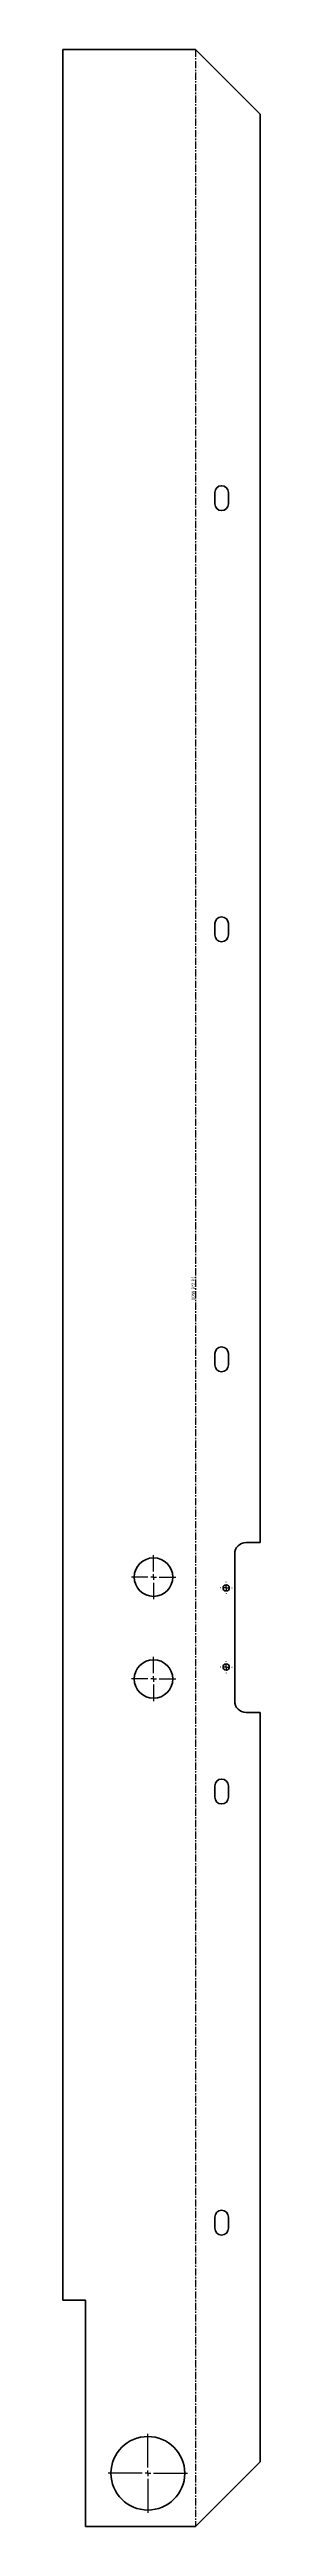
# Model space of a CAD drawing. Header units: millimetres. Extents: x -1419 to 1914, y -1040 to 2564.
# Drawn here: x -1157 to -983, y -1040 to 1149 of the extents above; entities that cross this region are included whole.
import ezdxf

# ---------------------------------------------------------------- set-up
doc = ezdxf.new("R2010")
doc.units = ezdxf.units.MM
doc.linetypes.add('CENTER', pattern=[10.16, 6.35, -1.27, 1.27, -1.27])
doc.layers.add('FORMAT', color=7, linetype='Continuous')
doc.styles.add('SLDTEXTSTYLE0', font='TXT', dxfattribs={"width": 0.572187})

# ---------------------------------------------------------------- blocks, each defined once
blk = doc.blocks.new('SW_CENTERMARKSYMBOL_2')
at = {"layer": 'FORMAT', "color": 0}
for p, q in [((-5, 0), (-5.25, 0)), ((0, 0), (-2.5, 0)), ((0, 5), (0, 5.25)), ((0, 0), (0, 2.5)), ((0, 0), (0, -2.5)), ((0, 0), (2.5, 0)), ((5, 0), (5.25, 0)), ((0, -5), (0, -5.25))]:
    blk.add_line(p, q, dxfattribs=at)
blk = doc.blocks.new('SW_CENTERMARKSYMBOL_3')
at = {"layer": 'FORMAT', "color": 0}
for p, q in [((-5, 0), (-5.25, 0)), ((0, 0), (-2.5, 0)), ((0, 5), (0, 5.25)), ((0, 0), (0, 2.5)), ((0, 0), (0, -2.5)), ((0, 0), (2.5, 0)), ((5, 0), (5.25, 0)), ((0, -5), (0, -5.25))]:
    blk.add_line(p, q, dxfattribs=at)
blk = doc.blocks.new('SW_CENTERMARKSYMBOL_4')
at = {"layer": 'FORMAT', "color": 0}
for p, q in [((0, 5), (0, 35)), ((-5, 0), (-35, 0)), ((0, 0), (-2.5, 0)), ((0, 0), (0, 2.5)), ((0, 0), (0, -2.5)), ((0, 0), (2.5, 0)), ((5, 0), (35, 0)), ((0, -5), (0, -35))]:
    blk.add_line(p, q, dxfattribs=at)
blk = doc.blocks.new('SW_CENTERMARKSYMBOL_5')
at = {"layer": 'FORMAT', "color": 0}
for p, q in [((-5, 0), (-19.5, 0)), ((0, 0), (-2.5, 0)), ((0, 5), (0, 19.5)), ((0, 0), (0, 2.5)), ((0, 0), (0, -2.5)), ((0, 0), (2.5, 0)), ((5, 0), (19.5, 0)), ((0, -5), (0, -19.5))]:
    blk.add_line(p, q, dxfattribs=at)
blk = doc.blocks.new('SW_CENTERMARKSYMBOL_6')
at = {"layer": 'FORMAT', "color": 0}
for p, q in [((-5, 0), (-19.5, 0)), ((0, 0), (-2.5, 0)), ((0, 5), (0, 19.5)), ((0, 0), (0, 2.5)), ((0, 0), (0, -2.5)), ((0, 0), (2.5, 0)), ((5, 0), (19.5, 0)), ((0, -5), (0, -19.5))]:
    blk.add_line(p, q, dxfattribs=at)

msp = doc.modelspace()

# ---------------------------------------------------------------- linework, layer by layer
at = {"color": 7, "linetype": 'Continuous', "lineweight": 35}
for p, q in [((-1156.8, 1149.4), (-1156.8, -839.6)), ((-1039.8, 1149.4), (-1156.8, 1149.4)), ((-1039.8, 1149.4), (-982.8, 1092.4)), ((-982.8, -170.1), (-982.8, 1092.4)), ((-1022.8, 757.9), (-1022.8, 747.9)), ((-1010.8, 747.9), (-1010.8, 757.9)), ((-1022.8, 376.9), (-1022.8, 366.9)), ((-1010.8, 366.9), (-1010.8, 376.9)), ((-1022.8, -3.1), (-1022.8, -13.1)), ((-1010.8, -13.1), (-1010.8, -3.1)), ((-982.8, -170.1), (-995.3, -170.1)), ((-1005.3, -180.1), (-1005.3, -310.1)), ((-995.3, -320.1), (-982.8, -320.1)), ((-982.8, -982.6), (-982.8, -320.1)), ((-1022.8, -385.1), (-1022.8, -395.1)), ((-1010.8, -395.1), (-1010.8, -385.1)), ((-1022.8, -766.1), (-1022.8, -776.1)), ((-1010.8, -776.1), (-1010.8, -766.1)), ((-1136.8, -839.6), (-1156.8, -839.6)), ((-1136.8, -1039.6), (-1136.8, -839.6)), ((-1039.8, -1039.6), (-982.8, -982.6)), ((-1136.8, -1039.6), (-1039.8, -1039.6))]:
    msp.add_line(p, q, dxfattribs=at)
at = {"color": 7, "linetype": 'CENTER'}
msp.add_line((-1039.8, 1149.4), (-1039.8, -1039.6), dxfattribs=at)
at = {"color": 7, "linetype": 'Continuous', "lineweight": 35}
for centre, radius in [((-1076.8, -200.6), 17), ((-1012.8, -210.1), 2.75), ((-1076.8, -290.6), 17), ((-1012.8, -280.1), 2.75), ((-1081.8, -992.6), 32.5)]:
    msp.add_circle(centre, radius, dxfattribs=at)
for centre, radius, start, end in [((-1016.8, 757.9), 6, 0, 180), ((-1016.8, 747.9), 6, 180, 360), ((-1016.8, 376.9), 6, 0, 180), ((-1016.8, 366.9), 6, 180, 0), ((-1016.8, -3.1), 6, 0, 180), ((-1016.8, -13.1), 6, 180, 0), ((-995.3, -180.1), 10, 90, 180), ((-995.3, -310.1), 10, 180, 270), ((-1016.8, -385.1), 6, 0, 180), ((-1016.8, -395.1), 6, 180, 0), ((-1016.8, -766.1), 6, 0, 180), ((-1016.8, -776.1), 6, 180, 0)]:
    msp.add_arc(centre, radius, start, end, dxfattribs=at)

# ---------------------------------------------------------------- block references
at = {"layer": 'FORMAT'}
for name, p in [('SW_CENTERMARKSYMBOL_6', (-1076.8, -200.6)), ('SW_CENTERMARKSYMBOL_2', (-1012.8, -210.1)), ('SW_CENTERMARKSYMBOL_5', (-1076.8, -290.6)), ('SW_CENTERMARKSYMBOL_3', (-1012.8, -280.1)), ('SW_CENTERMARKSYMBOL_4', (-1081.8, -992.6))]:
    msp.add_blockref(name, p, dxfattribs=at)

# ---------------------------------------------------------------- texts
at = {"color": 7, "linetype": 'Continuous', "lineweight": 0, "insert": (-1043.2, 54.6), "char_height": 2.646, "attachment_point": 2, "rotation": 90, "style": 'SLDTEXTSTYLE0'}
msp.add_mtext("DOWN  90°0'  R 3", dxfattribs=at)

doc.saveas('drawing.dxf')
